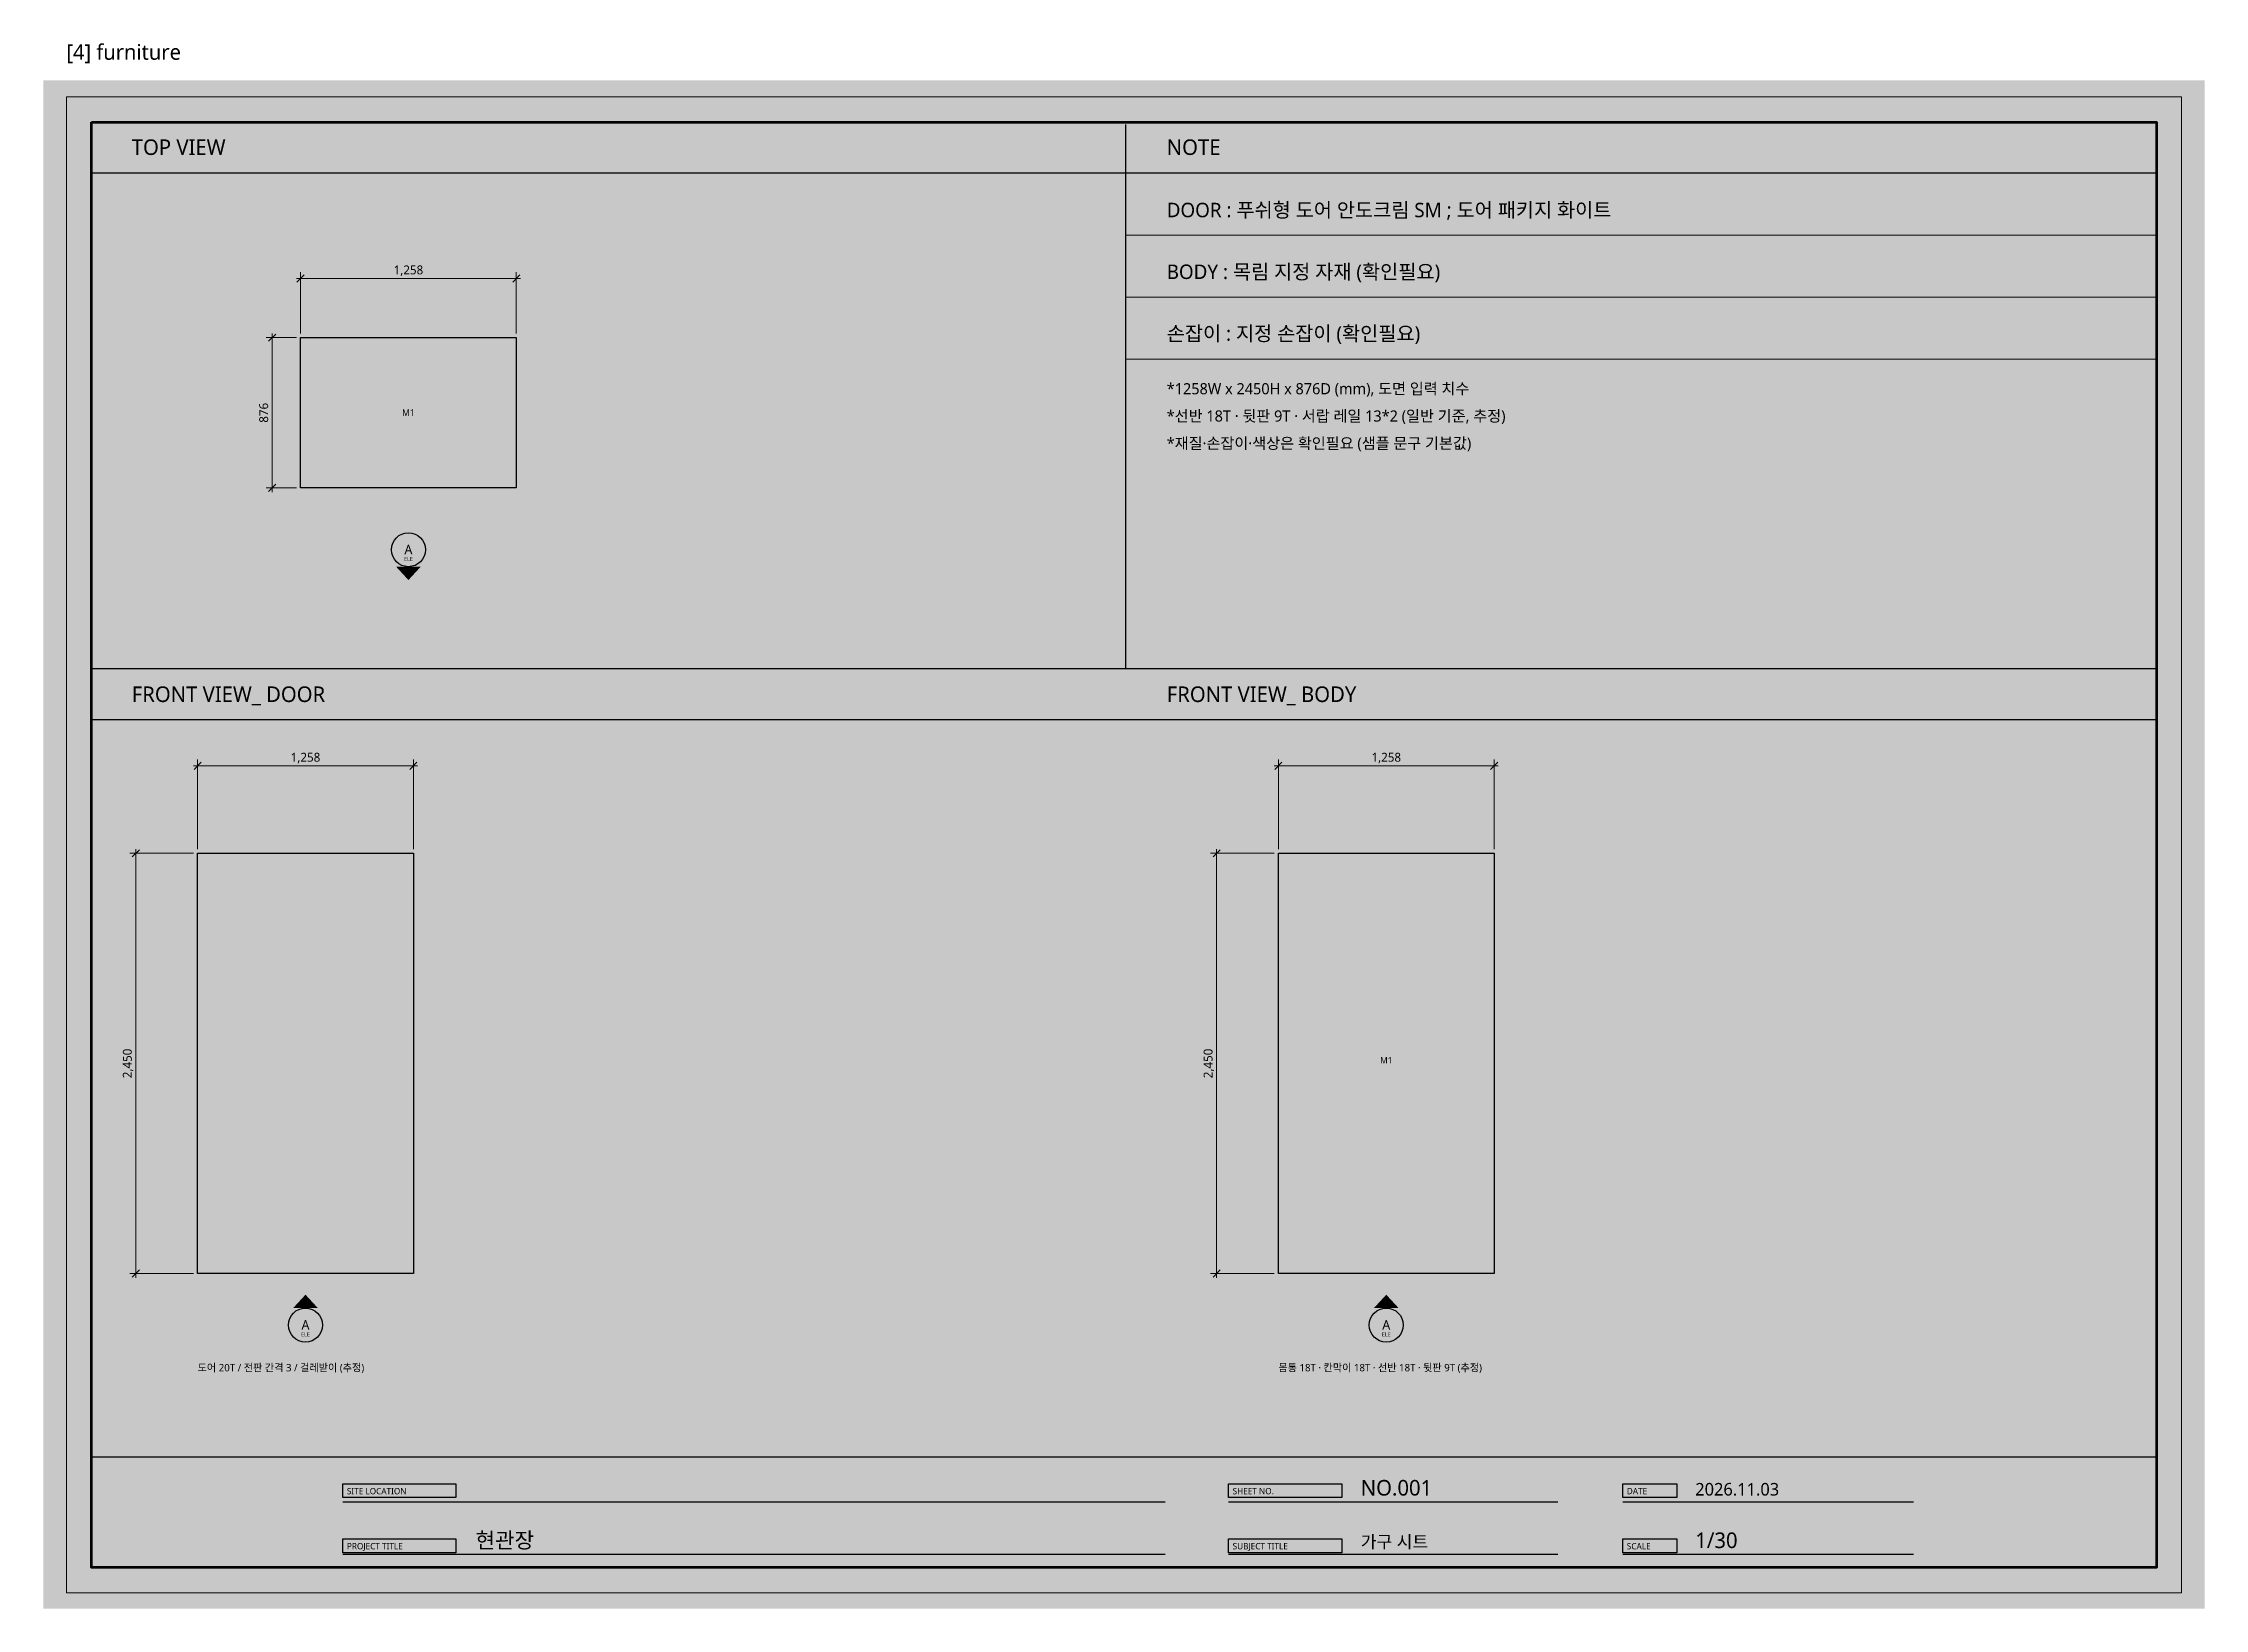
# Model space of a CAD drawing. Header units: millimetres. Extents: x 0 to 3420, y 0 to 304.
# Drawn here: x 1500 to 1920, y 0 to 304.2 of the extents above; entities that cross this region are included whole.
import ezdxf
from ezdxf.enums import TextEntityAlignment as Align

# ---------------------------------------------------------------- set-up
doc = ezdxf.new("R2010")
doc.units = ezdxf.units.MM
for name, color, linetype, lineweight, true_color in [('BG', 7, 'Continuous', 0, 0xffffff), ('DIM', 7, 'Continuous', 13, 0x969696), ('FRAME', 7, 'Continuous', 100, 0x000000), ('NOTE_BLUE', 7, 'Continuous', 9, 0x0000ff), ('NOTE_RED', 7, 'Continuous', 25, 0xde0038), ('OUTLINE', 7, 'Continuous', 25, 0x000000), ('SHEET_FRAME_INFO', 7, 'Continuous', 0, 0x5a5a5a), ('TEXT', 7, 'Continuous', 13, 0x000000), ('THIN', 7, 'Continuous', 5, 0x6e6e6e)]:
    doc.layers.add(name, color=color, linetype=linetype, lineweight=lineweight, true_color=true_color)
doc.styles.add('MALGUN', font='malgun.ttf')

msp = doc.modelspace()

# ---------------------------------------------------------------- texts
at = {"layer": 'NOTE_BLUE', "true_color": 0x0000ff, "style": 'MALGUN'}
for s, p in [('도어 20T / 전판 간격 3 / 걸레받이 (추정)', (1530, 46.1333)), ('몸통 18T · 칸막이 18T · 선반 18T · 뒷판 9T (추정)', (1740, 46.1333))]:
    msp.add_text(s, height=1.44, dxfattribs=at).set_placement(p)
at = {"layer": 'NOTE_RED', "true_color": 0xde0038, "style": 'MALGUN'}
for s, height, p in [('손잡이 : 지정 손잡이 (확인필요)', 2.808, (1718.3, 246.4)), ('*재질·손잡이·색상은 확인필요 (샘플 문구 기본값)', 2.16, (1718.3, 225.4))]:
    msp.add_text(s, height=height, dxfattribs=at).set_placement(p)
at = {"layer": 'SHEET_FRAME_INFO', "true_color": 0x5a5a5a, "style": 'MALGUN'}
msp.add_text('[4] furniture', height=3, dxfattribs=at).set_placement((1504.5, 301))
at = {"layer": 'TEXT', "true_color": 0x000000, "style": 'MALGUN'}
for s, height, p in [('TOP VIEW', 3.024, (1517.2, 282.5)), ('NOTE', 3.024, (1718.3, 282.5)), ('DOOR : 푸쉬형 도어^J안도크림 SM ; 도어 패키지^J화이트', 2.808, (1718.3, 270.4)), ('BODY : 목림 지정 자재 (확인필요)', 2.808, (1718.3, 258.4)), ('*1258W x 2450H x 876D (mm), 도면 입력 치수', 2.16, (1718.3, 236)), ('*선반 18T · 뒷판 9T · 서랍 레일 13*2 (일반 기준, 추정)', 2.16, (1718.3, 230.7)), ('FRONT VIEW_ DOOR', 3.024, (1517.2, 176.2)), ('FRONT VIEW_ BODY', 3.024, (1718.3, 176.2)), ('NO.001', 3.024, (1756, 22)), ('2026.11.03', 2.448, (1821, 22)), ('현관장', 3.024, (1584, 11.8)), ('가구 시트', 2.448, (1756, 11.8)), ('1/30', 3.024, (1821, 11.8))]:
    msp.add_text(s, height=height, dxfattribs=at).set_placement(p)
for s, height, p in [('1,258', 1.728, (1570.9583, 259.3)), ('A', 1.872, (1570.9583, 204.9)), ('ELE', 0.792, (1570.9583, 203.6)), ('1,258', 1.728, (1550.9583, 164.6)), ('1,258', 1.728, (1760.9583, 164.6)), ('A', 1.872, (1550.9583, 54.2333)), ('A', 1.872, (1760.9583, 54.2333)), ('ELE', 0.792, (1550.9583, 52.9333)), ('ELE', 0.792, (1760.9583, 52.9333))]:
    msp.add_text(s, height=height, dxfattribs=at).set_placement(p, align=Align.CENTER)
for s, p in [('876', (1543.7, 232.4)), ('2,450', (1517.2, 105.9667)), ('2,450', (1727.2, 105.9667))]:
    msp.add_text(s, height=1.728, rotation=90, dxfattribs=at).set_placement(p, align=Align.CENTER)
at = {"layer": 'TEXT', "true_color": 0x5a5a5a, "style": 'MALGUN'}
for height, p in [(1.296, (1570.9583, 231.8)), (1.224, (1760.9583, 105.9667))]:
    msp.add_text('M1', height=height, dxfattribs=at).set_placement(p, align=Align.CENTER)
at = {"layer": 'TEXT', "true_color": 0xffffff, "style": 'MALGUN'}
for s, p in [('SITE LOCATION', (1559, 22.25)), ('SHEET NO.', (1731.1, 22.25)), ('DATE', (1807.7, 22.25)), ('PROJECT TITLE', (1559, 11.55)), ('SUBJECT TITLE', (1731.1, 11.55)), ('SCALE', (1807.7, 11.55))]:
    msp.add_text(s, height=1.224, dxfattribs=at).set_placement(p)

# ---------------------------------------------------------------- linework, layer by layer
at = {"layer": 'BG', "lineweight": 0, "true_color": 0xffffff}
msp.add_solid([(1500, 0), (1920, 0), (1500, 297), (1920, 297)], dxfattribs=at)
at = {"layer": 'DIM', "lineweight": 13, "true_color": 0x969696}
for p, q in [((1549.2, 258.5), (1592.7167, 258.5)), ((1550, 247.8), (1550, 259.7)), ((1591.9167, 247.8), (1591.9167, 259.7)), ((1544.5, 247.8), (1544.5, 217)), ((1549.2, 247), (1543.3, 247)), ((1549.2, 217.8), (1543.3, 217.8)), ((1529.2, 163.8), (1572.7167, 163.8)), ((1530, 147.6), (1530, 165)), ((1571.9167, 147.6), (1571.9167, 165)), ((1739.2, 163.8), (1782.7167, 163.8)), ((1740, 147.6), (1740, 165)), ((1781.9167, 147.6), (1781.9167, 165)), ((1518, 147.6), (1518, 64.3333)), ((1728, 147.6), (1728, 64.3333)), ((1529.2, 146.8), (1516.8, 146.8)), ((1739.2, 146.8), (1726.8, 146.8)), ((1529.2, 65.1333), (1516.8, 65.1333)), ((1739.2, 65.1333), (1726.8, 65.1333))]:
    msp.add_line(p, q, dxfattribs=at)
at = {"layer": 'DIM', "lineweight": 13, "true_color": 0x5a5a5a}
for p, q in [((1549.3, 257.8), (1550.7, 259.2)), ((1591.2167, 257.8), (1592.6167, 259.2)), ((1543.8, 246.3), (1545.2, 247.7)), ((1543.8, 217.1), (1545.2, 218.5)), ((1529.3, 163.1), (1530.7, 164.5)), ((1571.2167, 163.1), (1572.6167, 164.5)), ((1739.3, 163.1), (1740.7, 164.5)), ((1781.2167, 163.1), (1782.6167, 164.5)), ((1517.3, 146.1), (1518.7, 147.5)), ((1727.3, 146.1), (1728.7, 147.5)), ((1517.3, 64.4333), (1518.7, 65.8333)), ((1727.3, 64.4333), (1728.7, 65.8333))]:
    msp.add_line(p, q, dxfattribs=at)
at = {"layer": 'FRAME', "lineweight": 25, "true_color": 0x000000}
for p, q in [((1710.3, 288.4), (1710.3, 182.7)), ((1509.4, 279), (1910.6, 279)), ((1509.4, 182.7), (1910.6, 182.7)), ((1509.4, 172.8), (1910.6, 172.8)), ((1509.4, 29.5), (1910.6, 29.5))]:
    msp.add_line(p, q, dxfattribs=at)
at = {"layer": 'FRAME', "lineweight": 13, "true_color": 0x000000}
for p, q in [((1710.3, 266.9), (1910.6, 266.9)), ((1710.3, 254.9), (1910.6, 254.9)), ((1710.3, 242.8), (1910.6, 242.8))]:
    msp.add_line(p, q, dxfattribs=at)
msp.add_lwpolyline([(1504.5, 293.8), (1915.5, 293.8), (1915.5, 3.1), (1504.5, 3.1)], close=True, dxfattribs=at)
at = {"layer": 'FRAME', "lineweight": 100, "true_color": 0x000000}
msp.add_lwpolyline([(1509.4, 288.9), (1910.6, 288.9), (1910.6, 8), (1509.4, 8)], close=True, dxfattribs=at)
at = {"layer": 'FRAME', "lineweight": 0, "true_color": 0x555555}
for points in [[(1558.2, 24.3), (1580.2, 24.3), (1558.2, 21.6), (1580.2, 21.6)], [(1730.3, 24.3), (1752.3, 24.3), (1730.3, 21.6), (1752.3, 21.6)], [(1806.9, 24.3), (1817.4, 24.3), (1806.9, 21.6), (1817.4, 21.6)], [(1558.2, 13.6), (1580.2, 13.6), (1558.2, 10.9), (1580.2, 10.9)], [(1730.3, 13.6), (1752.3, 13.6), (1730.3, 10.9), (1752.3, 10.9)], [(1806.9, 13.6), (1817.4, 13.6), (1806.9, 10.9), (1817.4, 10.9)]]:
    msp.add_solid(points, dxfattribs=at)
at = {"layer": 'OUTLINE', "lineweight": 25, "true_color": 0x000000}
for p, q in [((1558.2, 20.8), (1718, 20.8)), ((1730.3, 20.8), (1794.3, 20.8)), ((1806.9, 20.8), (1863.4, 20.8)), ((1558.2, 10.6), (1718, 10.6)), ((1730.3, 10.6), (1794.3, 10.6)), ((1806.9, 10.6), (1863.4, 10.6))]:
    msp.add_line(p, q, dxfattribs=at)
for points in [[(1550, 247), (1591.9167, 247), (1591.9167, 217.8), (1550, 217.8)], [(1530, 146.8), (1571.9167, 146.8), (1571.9167, 65.1333), (1530, 65.1333)], [(1740, 146.8), (1781.9167, 146.8), (1781.9167, 65.1333), (1740, 65.1333)], [(1558.2, 24.3), (1580.2, 24.3), (1580.2, 21.6), (1558.2, 21.6)], [(1730.3, 24.3), (1752.3, 24.3), (1752.3, 21.6), (1730.3, 21.6)], [(1806.9, 24.3), (1817.4, 24.3), (1817.4, 21.6), (1806.9, 21.6)], [(1558.2, 13.6), (1580.2, 13.6), (1580.2, 10.9), (1558.2, 10.9)], [(1730.3, 13.6), (1752.3, 13.6), (1752.3, 10.9), (1730.3, 10.9)], [(1806.9, 13.6), (1817.4, 13.6), (1817.4, 10.9), (1806.9, 10.9)]]:
    msp.add_lwpolyline(points, close=True, dxfattribs=at)
for centre in [(1570.9583, 205.8), (1550.9583, 55.1333), (1760.9583, 55.1333)]:
    msp.add_circle(centre, 3.3, dxfattribs=at)
at = {"layer": 'OUTLINE', "lineweight": 0, "true_color": 0x000000}
for points in [[(1568.5583, 202.5), (1573.3583, 202.5), (1570.9583, 199.9)], [(1548.5583, 58.4333), (1553.3583, 58.4333), (1550.9583, 61.0333)], [(1758.5583, 58.4333), (1763.3583, 58.4333), (1760.9583, 61.0333)]]:
    msp.add_solid(points, dxfattribs=at)
at = {"layer": 'THIN', "lineweight": 5, "true_color": 0x6e6e6e}
msp.add_line((1740, 65.1333), (1781.9167, 65.1333), dxfattribs=at)
msp.add_lwpolyline([(1550, 247), (1591.9167, 247), (1591.9167, 217.8), (1550, 217.8)], close=True, dxfattribs=at)

msp.set_redraw_order([(e.dxf.handle, doc.entitydb.next_handle()) for e in msp.query("TEXT MTEXT ATTDEF DIMENSION ARC_DIMENSION")])  # texts and dimensions are drawn at this point

doc.saveas('drawing.dxf')
